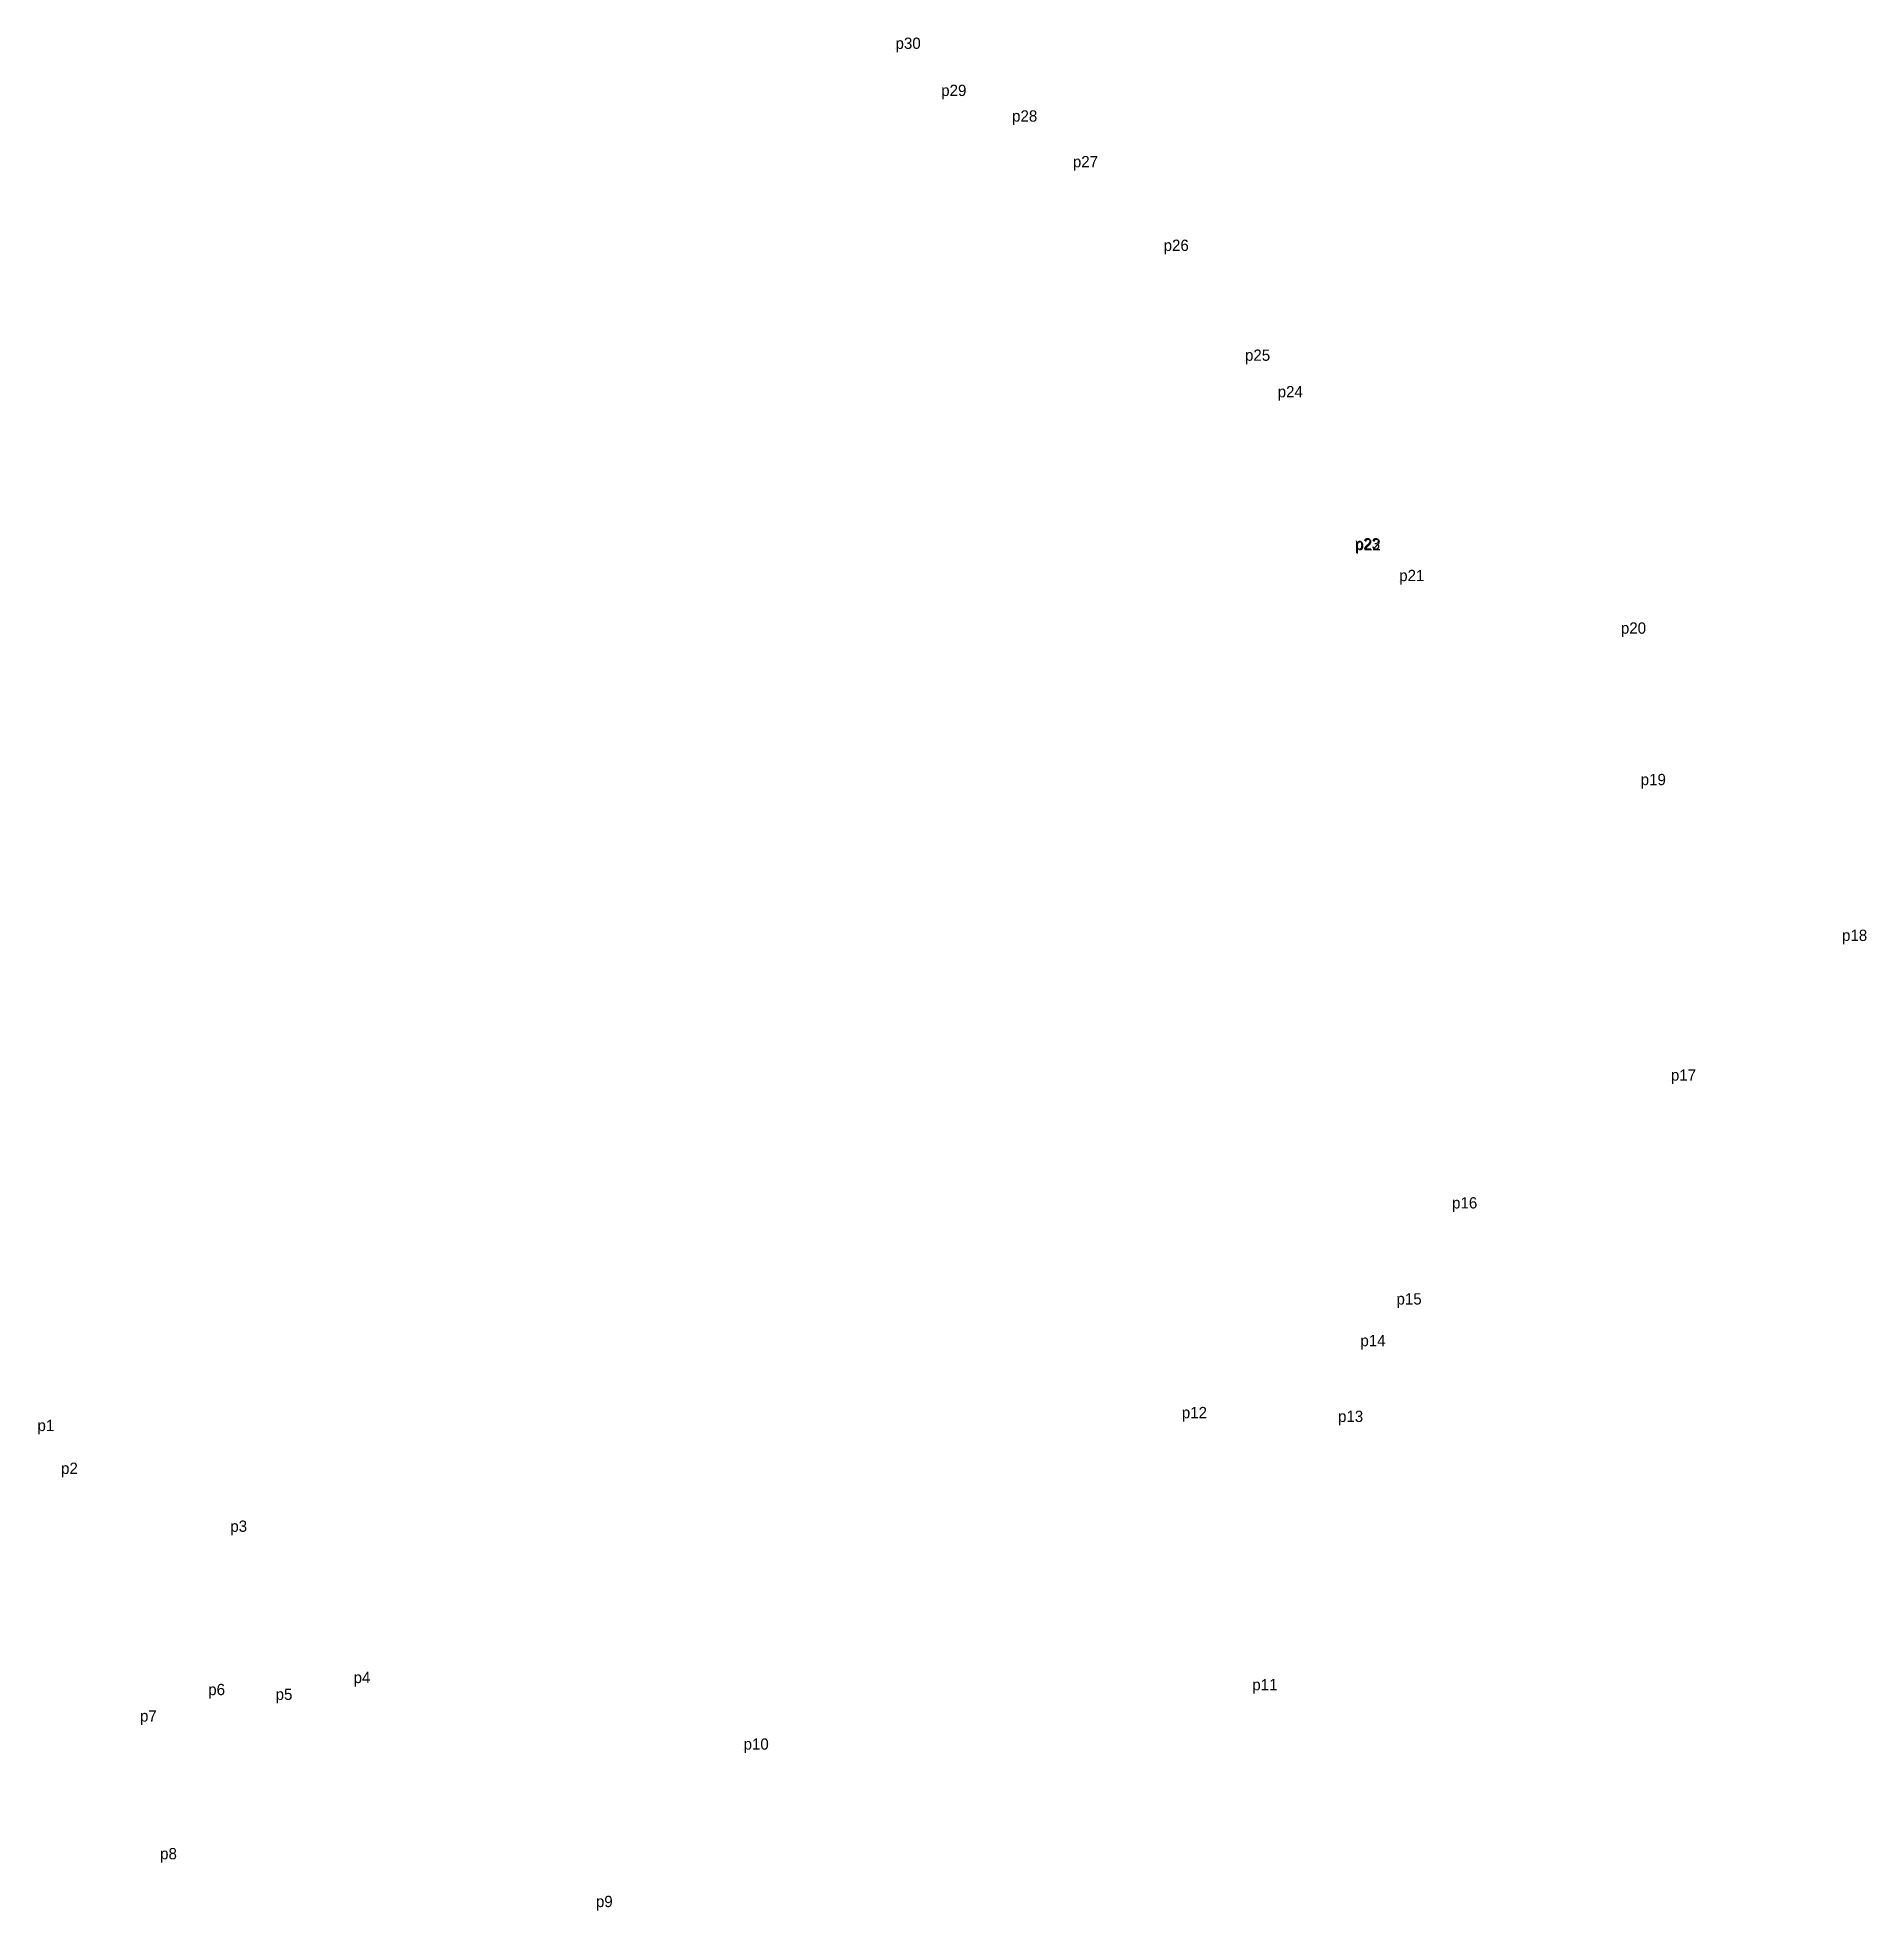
# Model space of a CAD drawing. Extents: x 537810 to 556033, y 1835585 to 1844419.
# Drawn here: x 555741.5 to 556033.1, y 1839989.4 to 1840288 of the extents above; entities that cross this region are included whole.
import ezdxf

# ---------------------------------------------------------------- set-up
doc = ezdxf.new("R2010")
doc.units = 0
doc.layers.add('Level 12', color=7, linetype='Continuous')
doc.layers.add('Level 7', color=7, linetype='Continuous')

msp = doc.modelspace()

# ---------------------------------------------------------------- texts
at = {"layer": 'Level 12'}
for s, p in [('p30', (555878.32, 1840286.13)), ('p29', (555885.6, 1840278.62)), ('p28', (555896.9, 1840274.54)), ('p27', (555906.59, 1840267.26)), ('p26', (555921.06, 1840253.93)), ('p25', (555934.03, 1840236.42)), ('p24', (555939.24, 1840230.6)), ('p23', (555951.54, 1840206.35)), ('p22', (555951.66, 1840206.23)), ('p21', (555958.61, 1840201.3)), ('p20', (555993.95, 1840192.92)), ('p19', (555997.11, 1840168.78)), ('p18', (556029.2, 1840143.95)), ('p17', (556001.92, 1840121.68)), ('p16', (555967.04, 1840101.31)), ('p15', (555958.18, 1840086)), ('p14', (555952.43, 1840079.36)), ('p12', (555923.96, 1840067.88)), ('p13', (555948.86, 1840067.28)), ('p1', (555741.54, 1840065.83)), ('p2', (555745.3, 1840059)), ('p3', (555772.28, 1840049.77)), ('p4', (555791.93, 1840025.66)), ('p6', (555768.76, 1840023.74)), ('p5', (555779.5, 1840022.98)), ('p11', (555935.19, 1840024.51)), ('p7', (555757.88, 1840019.53)), ('p10', (555854.1, 1840015.05)), ('p8', (555761.09, 1839997.58)), ('p9', (555830.56, 1839989.96))]:
    msp.add_text(s, height=1.8, dxfattribs=at).set_placement(p)

# ---------------------------------------------------------------- linework, layer by layer
at = {"layer": 'Level 7'}
for p, q in [((555878.32, 1840286.13), (555878.32, 1840286.13)), ((555885.6, 1840278.62), (555885.6, 1840278.62)), ((555896.9, 1840274.54), (555896.9, 1840274.54)), ((555906.59, 1840267.26), (555906.59, 1840267.26)), ((555921.06, 1840253.93), (555921.06, 1840253.93)), ((555934.03, 1840236.42), (555934.03, 1840236.42)), ((555939.24, 1840230.6), (555939.24, 1840230.6)), ((555951.54, 1840206.35), (555951.54, 1840206.35)), ((555951.66, 1840206.23), (555951.66, 1840206.23)), ((555958.61, 1840201.3), (555958.61, 1840201.3)), ((555993.95, 1840192.92), (555993.95, 1840192.92)), ((555997.11, 1840168.78), (555997.11, 1840168.78)), ((556029.2, 1840143.95), (556029.2, 1840143.95)), ((556001.92, 1840121.68), (556001.92, 1840121.68)), ((555967.04, 1840101.31), (555967.04, 1840101.31)), ((555958.18, 1840086), (555958.18, 1840086)), ((555952.43, 1840079.36), (555952.43, 1840079.36)), ((555741.54, 1840065.83), (555741.54, 1840065.83)), ((555923.96, 1840067.88), (555923.96, 1840067.88)), ((555948.86, 1840067.28), (555948.86, 1840067.28)), ((555745.3, 1840059), (555745.3, 1840059)), ((555772.28, 1840049.77), (555772.28, 1840049.77)), ((555768.76, 1840023.74), (555768.76, 1840023.74)), ((555791.93, 1840025.66), (555791.93, 1840025.66)), ((555935.19, 1840024.51), (555935.19, 1840024.51)), ((555779.5, 1840022.98), (555779.5, 1840022.98)), ((555757.88, 1840019.53), (555757.88, 1840019.53)), ((555854.1, 1840015.05), (555854.1, 1840015.05)), ((555761.09, 1839997.58), (555761.09, 1839997.58)), ((555830.56, 1839989.96), (555830.56, 1839989.96))]:
    msp.add_line(p, q, dxfattribs=at)

msp.set_redraw_order([(e.dxf.handle, doc.entitydb.next_handle()) for e in msp.query("TEXT MTEXT ATTDEF DIMENSION ARC_DIMENSION")])  # texts and dimensions are drawn at this point

doc.saveas('drawing.dxf')
